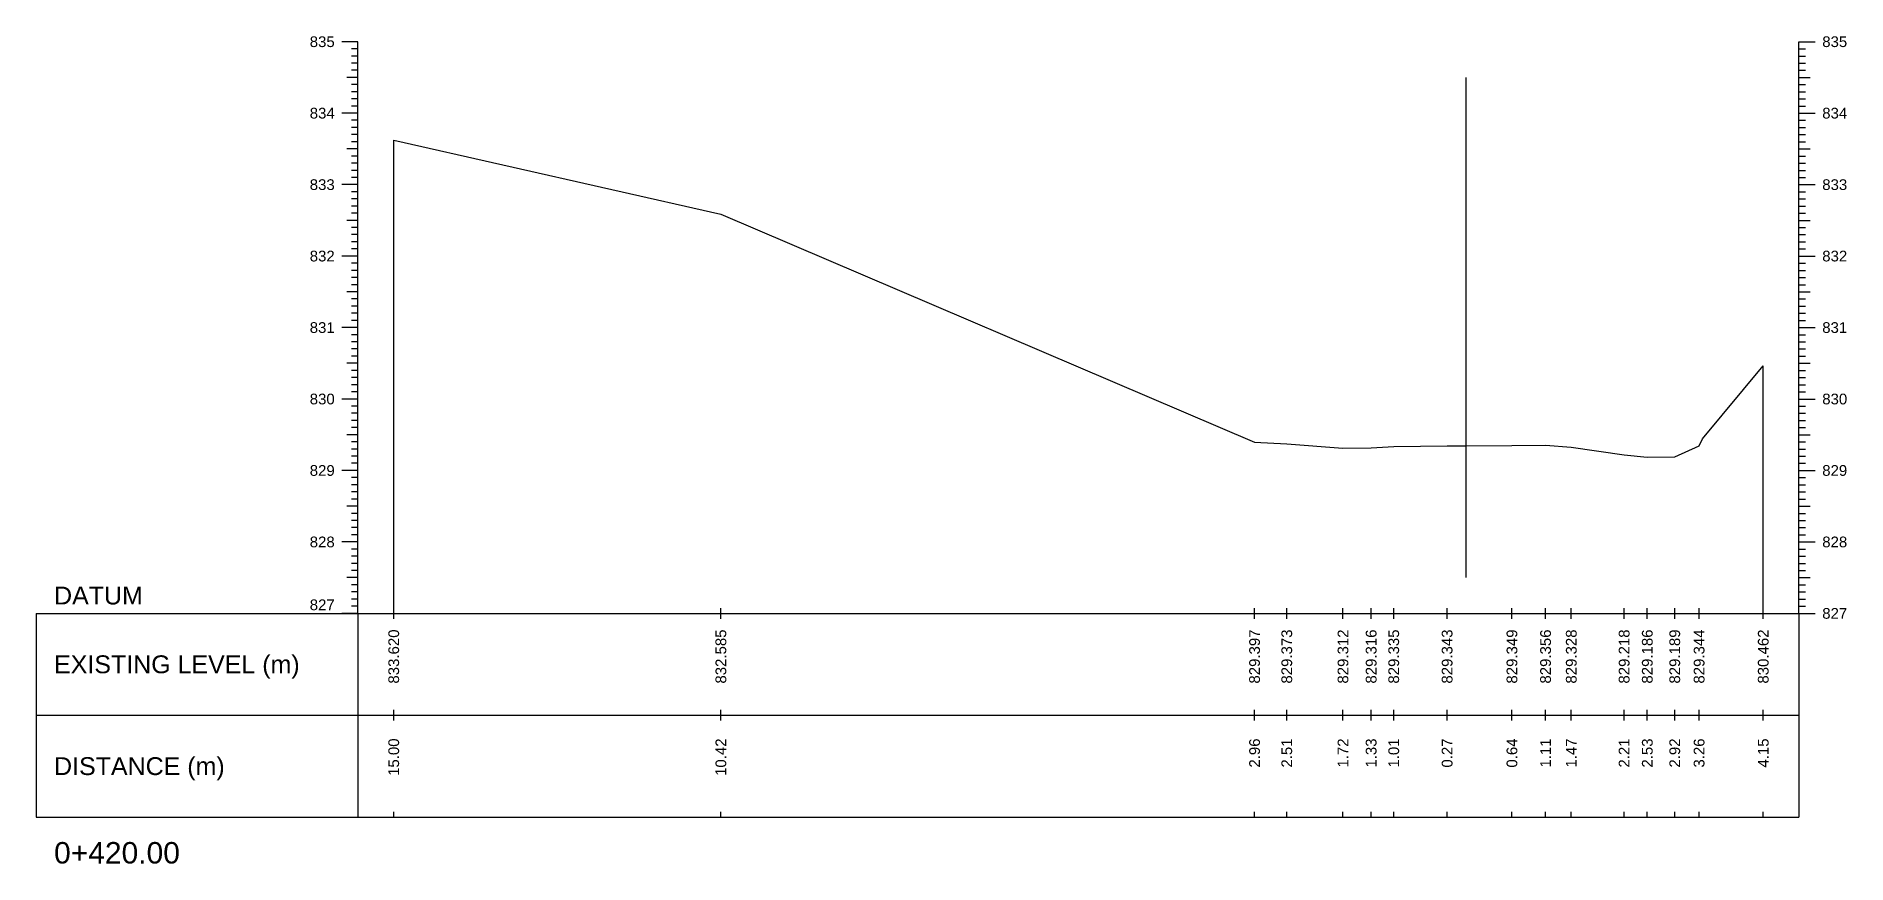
# Model space of a CAD drawing. Header units: millimetres. Extents: x 2757 to 35141, y 547 to 28513.
# Drawn here: x 32429.4 to 32682.6, y 26250.7 to 26366.6 of the extents above; entities that cross this region are included whole.
import ezdxf
from ezdxf.enums import TextEntityAlignment as Align

# ---------------------------------------------------------------- set-up
doc = ezdxf.new("R2010")
doc.units = ezdxf.units.MM
for name, color, linetype in [('CL', 4, 'Continuous'), ('CS_Drawing', 7, 'Continuous'), ('GL', 3, 'Continuous')]:
    doc.layers.add(name, color=color, linetype=linetype)
doc.styles.get("Standard").update_dxf_attribs({"font": 'arial.ttf'})

msp = doc.modelspace()

# ---------------------------------------------------------------- texts
at = {"layer": 'CS_Drawing'}
for s, p in [('835', (32471.10008, 26365.79126)), ('834', (32471.10008, 26355.79126)), ('833', (32471.10008, 26345.79126)), ('832', (32471.10008, 26335.79126)), ('831', (32471.10008, 26325.79126)), ('830', (32471.10008, 26315.79126)), ('829', (32471.10008, 26305.79126)), ('828', (32471.10008, 26295.79126))]:
    msp.add_text(s, height=1.5, dxfattribs=at).set_placement(p, align=Align.MIDDLE_RIGHT)
for s, height, p in [('835', 1.5, (32679.13985, 26365.79126)), ('834', 1.5, (32679.13985, 26355.79126)), ('833', 1.5, (32679.13985, 26345.79126)), ('832', 1.5, (32679.13985, 26335.79126)), ('831', 1.5, (32679.13985, 26325.79126)), ('830', 1.5, (32679.13985, 26315.79126)), ('829', 1.5, (32679.13985, 26305.79126)), ('828', 1.5, (32679.13985, 26295.79126)), ('DATUM', 2.5, (32431.85008, 26288.29126)), ('827', 1.5, (32679.13985, 26285.79126)), ('827', 1.5, (32679.13985, 26285.79126)), ('EXISTING LEVEL (m)', 2.5, (32431.85008, 26278.66626)), ('DISTANCE (m)', 2.5, (32431.85008, 26264.41626)), ('0+420.00', 3, (32431.85008, 26252.29126))]:
    msp.add_text(s, height=height, dxfattribs=at).set_placement(p, align=Align.MIDDLE_LEFT)
msp.add_text('827', height=1.5, dxfattribs=at).set_placement((32471.10008, 26286.24126), align=Align.RIGHT)
for s, p in [('833.620', (32479.35008, 26283.54126)), ('832.585', (32525.104, 26283.54126)), ('829.397', (32599.74593, 26283.54126)), ('829.373', (32604.25372, 26283.54126)), ('829.312', (32612.11406, 26283.54126)), ('829.316', (32616.05232, 26283.54126)), ('829.335', (32619.20895, 26283.54126)), ('829.343', (32626.67871, 26283.54126)), ('829.349', (32635.74106, 26283.54126)), ('829.356', (32640.4426, 26283.54126)), ('829.328', (32644.03929, 26283.54126)), ('829.218', (32651.43439, 26283.54126)), ('829.186', (32654.67183, 26283.54126)), ('829.189', (32658.5145, 26283.54126)), ('829.344', (32661.92166, 26283.54126)), ('830.462', (32670.88985, 26283.54126)), ('15.00', (32479.35008, 26268.29126)), ('10.42', (32525.104, 26268.29126)), ('2.96', (32599.74593, 26268.29126)), ('2.51', (32604.25372, 26268.29126)), ('1.72', (32612.11406, 26268.29126)), ('1.33', (32616.05232, 26268.29126)), ('1.01', (32619.20895, 26268.29126)), ('0.27', (32626.67871, 26268.29126)), ('0.64', (32635.74106, 26268.29126)), ('1.11', (32640.4426, 26268.29126)), ('1.47', (32644.03929, 26268.29126)), ('2.21', (32651.43439, 26268.29126)), ('2.53', (32654.67183, 26268.29126)), ('2.92', (32658.5145, 26268.29126)), ('3.26', (32661.92166, 26268.29126)), ('4.15', (32670.88985, 26268.29126))]:
    msp.add_text(s, height=1.5, rotation=90, dxfattribs=at).set_placement(p, align=Align.MIDDLE_RIGHT)

# ---------------------------------------------------------------- linework, layer by layer
at = {"layer": 'CL', "ltscale": 10}
msp.add_line((32629.35008, 26290.79126), (32629.35008, 26360.79126), dxfattribs=at)
at = {"layer": 'CS_Drawing'}
for p, q in [((32474.35008, 26365.79126), (32472.10008, 26365.79126)), ((32474.35008, 26365.79126), (32472.77508, 26365.79126)), ((32474.35008, 26365.79126), (32473.45008, 26365.79126)), ((32474.35008, 26285.79126), (32474.35008, 26365.79126)), ((32675.88985, 26365.79126), (32678.13985, 26365.79126)), ((32675.88985, 26365.79126), (32677.46485, 26365.79126)), ((32675.88985, 26365.79126), (32676.78985, 26365.79126)), ((32675.88985, 26285.79126), (32675.88985, 26365.79126)), ((32474.35008, 26364.79126), (32473.45008, 26364.79126)), ((32474.35008, 26363.79126), (32473.45008, 26363.79126)), ((32675.88985, 26364.79126), (32676.78985, 26364.79126)), ((32675.88985, 26363.79126), (32676.78985, 26363.79126)), ((32474.35008, 26360.79126), (32472.77508, 26360.79126)), ((32474.35008, 26362.79126), (32473.45008, 26362.79126)), ((32474.35008, 26361.79126), (32473.45008, 26361.79126)), ((32474.35008, 26360.79126), (32473.45008, 26360.79126)), ((32675.88985, 26362.79126), (32676.78985, 26362.79126)), ((32675.88985, 26361.79126), (32676.78985, 26361.79126)), ((32675.88985, 26360.79126), (32677.46485, 26360.79126)), ((32675.88985, 26360.79126), (32676.78985, 26360.79126)), ((32474.35008, 26359.79126), (32473.45008, 26359.79126)), ((32474.35008, 26358.79126), (32473.45008, 26358.79126)), ((32675.88985, 26359.79126), (32676.78985, 26359.79126)), ((32675.88985, 26358.79126), (32676.78985, 26358.79126)), ((32474.35008, 26355.79126), (32472.10008, 26355.79126)), ((32474.35008, 26355.79126), (32472.77508, 26355.79126)), ((32474.35008, 26357.79126), (32473.45008, 26357.79126)), ((32474.35008, 26356.79126), (32473.45008, 26356.79126)), ((32474.35008, 26355.79126), (32473.45008, 26355.79126)), ((32675.88985, 26357.79126), (32676.78985, 26357.79126)), ((32675.88985, 26356.79126), (32676.78985, 26356.79126)), ((32675.88985, 26355.79126), (32678.13985, 26355.79126)), ((32675.88985, 26355.79126), (32677.46485, 26355.79126)), ((32675.88985, 26355.79126), (32676.78985, 26355.79126)), ((32474.35008, 26354.79126), (32473.45008, 26354.79126)), ((32474.35008, 26353.79126), (32473.45008, 26353.79126)), ((32675.88985, 26354.79126), (32676.78985, 26354.79126)), ((32675.88985, 26353.79126), (32676.78985, 26353.79126)), ((32474.35008, 26350.79126), (32472.77508, 26350.79126)), ((32474.35008, 26352.79126), (32473.45008, 26352.79126)), ((32474.35008, 26351.79126), (32473.45008, 26351.79126)), ((32474.35008, 26350.79126), (32473.45008, 26350.79126)), ((32479.35008, 26285.79126), (32479.35008, 26351.99126)), ((32675.88985, 26352.79126), (32676.78985, 26352.79126)), ((32675.88985, 26351.79126), (32676.78985, 26351.79126)), ((32675.88985, 26350.79126), (32677.46485, 26350.79126)), ((32675.88985, 26350.79126), (32676.78985, 26350.79126)), ((32474.35008, 26349.79126), (32473.45008, 26349.79126)), ((32474.35008, 26348.79126), (32473.45008, 26348.79126)), ((32675.88985, 26349.79126), (32676.78985, 26349.79126)), ((32675.88985, 26348.79126), (32676.78985, 26348.79126)), ((32474.35008, 26345.79126), (32472.10008, 26345.79126)), ((32474.35008, 26345.79126), (32472.77508, 26345.79126)), ((32474.35008, 26347.79126), (32473.45008, 26347.79126)), ((32474.35008, 26346.79126), (32473.45008, 26346.79126)), ((32474.35008, 26345.79126), (32473.45008, 26345.79126)), ((32675.88985, 26347.79126), (32676.78985, 26347.79126)), ((32675.88985, 26346.79126), (32676.78985, 26346.79126)), ((32675.88985, 26345.79126), (32678.13985, 26345.79126)), ((32675.88985, 26345.79126), (32677.46485, 26345.79126)), ((32675.88985, 26345.79126), (32676.78985, 26345.79126)), ((32474.35008, 26344.79126), (32473.45008, 26344.79126)), ((32474.35008, 26343.79126), (32473.45008, 26343.79126)), ((32675.88985, 26344.79126), (32676.78985, 26344.79126)), ((32675.88985, 26343.79126), (32676.78985, 26343.79126)), ((32474.35008, 26340.79126), (32472.77508, 26340.79126)), ((32474.35008, 26342.79126), (32473.45008, 26342.79126)), ((32474.35008, 26341.79126), (32473.45008, 26341.79126)), ((32474.35008, 26340.79126), (32473.45008, 26340.79126)), ((32675.88985, 26342.79126), (32676.78985, 26342.79126)), ((32675.88985, 26341.79126), (32676.78985, 26341.79126)), ((32675.88985, 26340.79126), (32677.46485, 26340.79126)), ((32675.88985, 26340.79126), (32676.78985, 26340.79126)), ((32474.35008, 26339.79126), (32473.45008, 26339.79126)), ((32474.35008, 26338.79126), (32473.45008, 26338.79126)), ((32675.88985, 26339.79126), (32676.78985, 26339.79126)), ((32675.88985, 26338.79126), (32676.78985, 26338.79126)), ((32474.35008, 26335.79126), (32472.10008, 26335.79126)), ((32474.35008, 26335.79126), (32472.77508, 26335.79126)), ((32474.35008, 26337.79126), (32473.45008, 26337.79126)), ((32474.35008, 26336.79126), (32473.45008, 26336.79126)), ((32474.35008, 26335.79126), (32473.45008, 26335.79126)), ((32675.88985, 26337.79126), (32676.78985, 26337.79126)), ((32675.88985, 26336.79126), (32676.78985, 26336.79126)), ((32675.88985, 26335.79126), (32678.13985, 26335.79126)), ((32675.88985, 26335.79126), (32677.46485, 26335.79126)), ((32675.88985, 26335.79126), (32676.78985, 26335.79126)), ((32474.35008, 26334.79126), (32473.45008, 26334.79126)), ((32474.35008, 26333.79126), (32473.45008, 26333.79126)), ((32474.35008, 26332.79126), (32473.45008, 26332.79126)), ((32675.88985, 26334.79126), (32676.78985, 26334.79126)), ((32675.88985, 26333.79126), (32676.78985, 26333.79126)), ((32675.88985, 26332.79126), (32676.78985, 26332.79126)), ((32474.35008, 26330.79126), (32472.77508, 26330.79126)), ((32474.35008, 26331.79126), (32473.45008, 26331.79126)), ((32474.35008, 26330.79126), (32473.45008, 26330.79126)), ((32675.88985, 26331.79126), (32676.78985, 26331.79126)), ((32675.88985, 26330.79126), (32677.46485, 26330.79126)), ((32675.88985, 26330.79126), (32676.78985, 26330.79126)), ((32474.35008, 26329.79126), (32473.45008, 26329.79126)), ((32474.35008, 26328.79126), (32473.45008, 26328.79126)), ((32474.35008, 26327.79126), (32473.45008, 26327.79126)), ((32675.88985, 26329.79126), (32676.78985, 26329.79126)), ((32675.88985, 26328.79126), (32676.78985, 26328.79126)), ((32675.88985, 26327.79126), (32676.78985, 26327.79126)), ((32474.35008, 26325.79126), (32472.10008, 26325.79126)), ((32474.35008, 26325.79126), (32472.77508, 26325.79126)), ((32474.35008, 26326.79126), (32473.45008, 26326.79126)), ((32474.35008, 26325.79126), (32473.45008, 26325.79126)), ((32675.88985, 26326.79126), (32676.78985, 26326.79126)), ((32675.88985, 26325.79126), (32678.13985, 26325.79126)), ((32675.88985, 26325.79126), (32677.46485, 26325.79126)), ((32675.88985, 26325.79126), (32676.78985, 26325.79126)), ((32474.35008, 26324.79126), (32473.45008, 26324.79126)), ((32474.35008, 26323.79126), (32473.45008, 26323.79126)), ((32474.35008, 26322.79126), (32473.45008, 26322.79126)), ((32675.88985, 26324.79126), (32676.78985, 26324.79126)), ((32675.88985, 26323.79126), (32676.78985, 26323.79126)), ((32675.88985, 26322.79126), (32676.78985, 26322.79126)), ((32474.35008, 26320.79126), (32472.77508, 26320.79126)), ((32474.35008, 26321.79126), (32473.45008, 26321.79126)), ((32474.35008, 26320.79126), (32473.45008, 26320.79126)), ((32670.88985, 26285.79126), (32670.88985, 26320.41126)), ((32675.88985, 26321.79126), (32676.78985, 26321.79126)), ((32675.88985, 26320.79126), (32677.46485, 26320.79126)), ((32675.88985, 26320.79126), (32676.78985, 26320.79126)), ((32474.35008, 26319.79126), (32473.45008, 26319.79126)), ((32474.35008, 26318.79126), (32473.45008, 26318.79126)), ((32474.35008, 26317.79126), (32473.45008, 26317.79126)), ((32675.88985, 26319.79126), (32676.78985, 26319.79126)), ((32675.88985, 26318.79126), (32676.78985, 26318.79126)), ((32675.88985, 26317.79126), (32676.78985, 26317.79126)), ((32474.35008, 26315.79126), (32472.10008, 26315.79126)), ((32474.35008, 26315.79126), (32472.77508, 26315.79126)), ((32474.35008, 26316.79126), (32473.45008, 26316.79126)), ((32474.35008, 26315.79126), (32473.45008, 26315.79126)), ((32675.88985, 26316.79126), (32676.78985, 26316.79126)), ((32675.88985, 26315.79126), (32678.13985, 26315.79126)), ((32675.88985, 26315.79126), (32677.46485, 26315.79126)), ((32675.88985, 26315.79126), (32676.78985, 26315.79126)), ((32474.35008, 26314.79126), (32473.45008, 26314.79126)), ((32474.35008, 26313.79126), (32473.45008, 26313.79126)), ((32474.35008, 26312.79126), (32473.45008, 26312.79126)), ((32675.88985, 26314.79126), (32676.78985, 26314.79126)), ((32675.88985, 26313.79126), (32676.78985, 26313.79126)), ((32675.88985, 26312.79126), (32676.78985, 26312.79126)), ((32474.35008, 26310.79126), (32472.77508, 26310.79126)), ((32474.35008, 26311.79126), (32473.45008, 26311.79126)), ((32474.35008, 26310.79126), (32473.45008, 26310.79126)), ((32675.88985, 26311.79126), (32676.78985, 26311.79126)), ((32675.88985, 26310.79126), (32677.46485, 26310.79126)), ((32675.88985, 26310.79126), (32676.78985, 26310.79126)), ((32474.35008, 26309.79126), (32473.45008, 26309.79126)), ((32474.35008, 26308.79126), (32473.45008, 26308.79126)), ((32474.35008, 26307.79126), (32473.45008, 26307.79126)), ((32675.88985, 26309.79126), (32676.78985, 26309.79126)), ((32675.88985, 26308.79126), (32676.78985, 26308.79126)), ((32675.88985, 26307.79126), (32676.78985, 26307.79126)), ((32474.35008, 26305.79126), (32472.10008, 26305.79126)), ((32474.35008, 26305.79126), (32472.77508, 26305.79126)), ((32474.35008, 26306.79126), (32473.45008, 26306.79126)), ((32474.35008, 26305.79126), (32473.45008, 26305.79126)), ((32675.88985, 26306.79126), (32676.78985, 26306.79126)), ((32675.88985, 26305.79126), (32678.13985, 26305.79126)), ((32675.88985, 26305.79126), (32677.46485, 26305.79126)), ((32675.88985, 26305.79126), (32676.78985, 26305.79126)), ((32474.35008, 26304.79126), (32473.45008, 26304.79126)), ((32474.35008, 26303.79126), (32473.45008, 26303.79126)), ((32474.35008, 26302.79126), (32473.45008, 26302.79126)), ((32675.88985, 26304.79126), (32676.78985, 26304.79126)), ((32675.88985, 26303.79126), (32676.78985, 26303.79126)), ((32675.88985, 26302.79126), (32676.78985, 26302.79126)), ((32474.35008, 26300.79126), (32472.77508, 26300.79126)), ((32474.35008, 26301.79126), (32473.45008, 26301.79126)), ((32474.35008, 26300.79126), (32473.45008, 26300.79126)), ((32675.88985, 26301.79126), (32676.78985, 26301.79126)), ((32675.88985, 26300.79126), (32677.46485, 26300.79126)), ((32675.88985, 26300.79126), (32676.78985, 26300.79126)), ((32474.35008, 26299.79126), (32473.45008, 26299.79126)), ((32474.35008, 26298.79126), (32473.45008, 26298.79126)), ((32474.35008, 26297.79126), (32473.45008, 26297.79126)), ((32675.88985, 26299.79126), (32676.78985, 26299.79126)), ((32675.88985, 26298.79126), (32676.78985, 26298.79126)), ((32675.88985, 26297.79126), (32676.78985, 26297.79126)), ((32474.35008, 26295.79126), (32472.10008, 26295.79126)), ((32474.35008, 26295.79126), (32472.77508, 26295.79126)), ((32474.35008, 26296.79126), (32473.45008, 26296.79126)), ((32474.35008, 26295.79126), (32473.45008, 26295.79126)), ((32675.88985, 26296.79126), (32676.78985, 26296.79126)), ((32675.88985, 26295.79126), (32678.13985, 26295.79126)), ((32675.88985, 26295.79126), (32677.46485, 26295.79126)), ((32675.88985, 26295.79126), (32676.78985, 26295.79126)), ((32474.35008, 26294.79126), (32473.45008, 26294.79126)), ((32474.35008, 26293.79126), (32473.45008, 26293.79126)), ((32474.35008, 26292.79126), (32473.45008, 26292.79126)), ((32675.88985, 26294.79126), (32676.78985, 26294.79126)), ((32675.88985, 26293.79126), (32676.78985, 26293.79126)), ((32675.88985, 26292.79126), (32676.78985, 26292.79126)), ((32474.35008, 26290.79126), (32472.77508, 26290.79126)), ((32474.35008, 26291.79126), (32473.45008, 26291.79126)), ((32474.35008, 26290.79126), (32473.45008, 26290.79126)), ((32474.35008, 26289.79126), (32473.45008, 26289.79126)), ((32675.88985, 26291.79126), (32676.78985, 26291.79126)), ((32675.88985, 26290.79126), (32677.46485, 26290.79126)), ((32675.88985, 26290.79126), (32676.78985, 26290.79126)), ((32675.88985, 26289.79126), (32676.78985, 26289.79126)), ((32474.35008, 26288.79126), (32473.45008, 26288.79126)), ((32474.35008, 26287.79126), (32473.45008, 26287.79126)), ((32675.88985, 26288.79126), (32676.78985, 26288.79126)), ((32675.88985, 26287.79126), (32676.78985, 26287.79126)), ((32429.35008, 26285.79126), (32474.35008, 26285.79126)), ((32429.35008, 26285.79126), (32429.35008, 26257.29126)), ((32474.35008, 26285.79126), (32472.10008, 26285.79126)), ((32474.35008, 26285.79126), (32472.77508, 26285.79126)), ((32474.35008, 26286.79126), (32473.45008, 26286.79126)), ((32474.35008, 26285.79126), (32473.45008, 26285.79126)), ((32474.35008, 26285.79126), (32675.88985, 26285.79126)), ((32474.35008, 26285.79126), (32474.35008, 26257.29126)), ((32479.35008, 26285.04126), (32479.35008, 26286.54126)), ((32525.104, 26285.04126), (32525.104, 26286.54126)), ((32599.74593, 26285.04126), (32599.74593, 26286.54126)), ((32604.25372, 26285.04126), (32604.25372, 26286.54126)), ((32612.11406, 26285.04126), (32612.11406, 26286.54126)), ((32616.05232, 26285.04126), (32616.05232, 26286.54126)), ((32619.20895, 26285.04126), (32619.20895, 26286.54126)), ((32626.67871, 26285.04126), (32626.67871, 26286.54126)), ((32635.74106, 26285.04126), (32635.74106, 26286.54126)), ((32640.4426, 26285.04126), (32640.4426, 26286.54126)), ((32644.03929, 26285.04126), (32644.03929, 26286.54126)), ((32651.43439, 26285.04126), (32651.43439, 26286.54126)), ((32654.67183, 26285.04126), (32654.67183, 26286.54126)), ((32658.5145, 26285.04126), (32658.5145, 26286.54126)), ((32661.92166, 26285.04126), (32661.92166, 26286.54126)), ((32670.88985, 26285.04126), (32670.88985, 26286.54126)), ((32675.88985, 26286.79126), (32676.78985, 26286.79126)), ((32675.88985, 26285.79126), (32678.13985, 26285.79126)), ((32675.88985, 26285.79126), (32677.46485, 26285.79126)), ((32675.88985, 26285.79126), (32676.78985, 26285.79126)), ((32675.88985, 26285.79126), (32675.88985, 26257.29126)), ((32479.35008, 26270.79126), (32479.35008, 26272.29126)), ((32525.104, 26270.79126), (32525.104, 26272.29126)), ((32599.74593, 26270.79126), (32599.74593, 26272.29126)), ((32604.25372, 26270.79126), (32604.25372, 26272.29126)), ((32612.11406, 26270.79126), (32612.11406, 26272.29126)), ((32616.05232, 26270.79126), (32616.05232, 26272.29126)), ((32619.20895, 26270.79126), (32619.20895, 26272.29126)), ((32626.67871, 26270.79126), (32626.67871, 26272.29126)), ((32635.74106, 26270.79126), (32635.74106, 26272.29126)), ((32640.4426, 26270.79126), (32640.4426, 26272.29126)), ((32644.03929, 26270.79126), (32644.03929, 26272.29126)), ((32651.43439, 26270.79126), (32651.43439, 26272.29126)), ((32654.67183, 26270.79126), (32654.67183, 26272.29126)), ((32658.5145, 26270.79126), (32658.5145, 26272.29126)), ((32661.92166, 26270.79126), (32661.92166, 26272.29126)), ((32670.88985, 26270.79126), (32670.88985, 26272.29126)), ((32429.35008, 26271.54126), (32474.35008, 26271.54126)), ((32474.35008, 26271.54126), (32675.88985, 26271.54126)), ((32474.35008, 26271.54126), (32675.88985, 26271.54126)), ((32429.35008, 26257.29126), (32474.35008, 26257.29126)), ((32474.35008, 26257.29126), (32675.88985, 26257.29126)), ((32479.35008, 26257.29126), (32479.35008, 26258.04126)), ((32525.104, 26257.29126), (32525.104, 26258.04126)), ((32599.74593, 26257.29126), (32599.74593, 26258.04126)), ((32604.25372, 26257.29126), (32604.25372, 26258.04126)), ((32612.11406, 26257.29126), (32612.11406, 26258.04126)), ((32616.05232, 26257.29126), (32616.05232, 26258.04126)), ((32619.20895, 26257.29126), (32619.20895, 26258.04126)), ((32626.67871, 26257.29126), (32626.67871, 26258.04126)), ((32635.74106, 26257.29126), (32635.74106, 26258.04126)), ((32640.4426, 26257.29126), (32640.4426, 26258.04126)), ((32644.03929, 26257.29126), (32644.03929, 26258.04126)), ((32651.43439, 26257.29126), (32651.43439, 26258.04126)), ((32654.67183, 26257.29126), (32654.67183, 26258.04126)), ((32658.5145, 26257.29126), (32658.5145, 26258.04126)), ((32661.92166, 26257.29126), (32661.92166, 26258.04126)), ((32670.88985, 26257.29126), (32670.88985, 26258.04126))]:
    msp.add_line(p, q, dxfattribs=at)
at = {"layer": 'GL'}
msp.add_lwpolyline([(32479.35008, 26351.99126), (32525.104, 26341.64126), (32599.74593, 26309.76126), (32604.25372, 26309.52126), (32612.11406, 26308.91126), (32616.05232, 26308.95126), (32619.20895, 26309.14126), (32626.67871, 26309.22126), (32629.35008, 26309.23126), (32635.74106, 26309.28126), (32640.4426, 26309.35126), (32644.03929, 26309.07126), (32651.43439, 26307.97126), (32654.67183, 26307.65126), (32658.5145, 26307.68126), (32661.92166, 26309.23126), (32662.41735, 26310.20126), (32670.88985, 26320.41126)], dxfattribs=at)

msp.set_redraw_order([(e.dxf.handle, doc.entitydb.next_handle()) for e in msp.query("TEXT MTEXT ATTDEF DIMENSION ARC_DIMENSION")])  # texts and dimensions are drawn at this point

doc.saveas('drawing.dxf')
